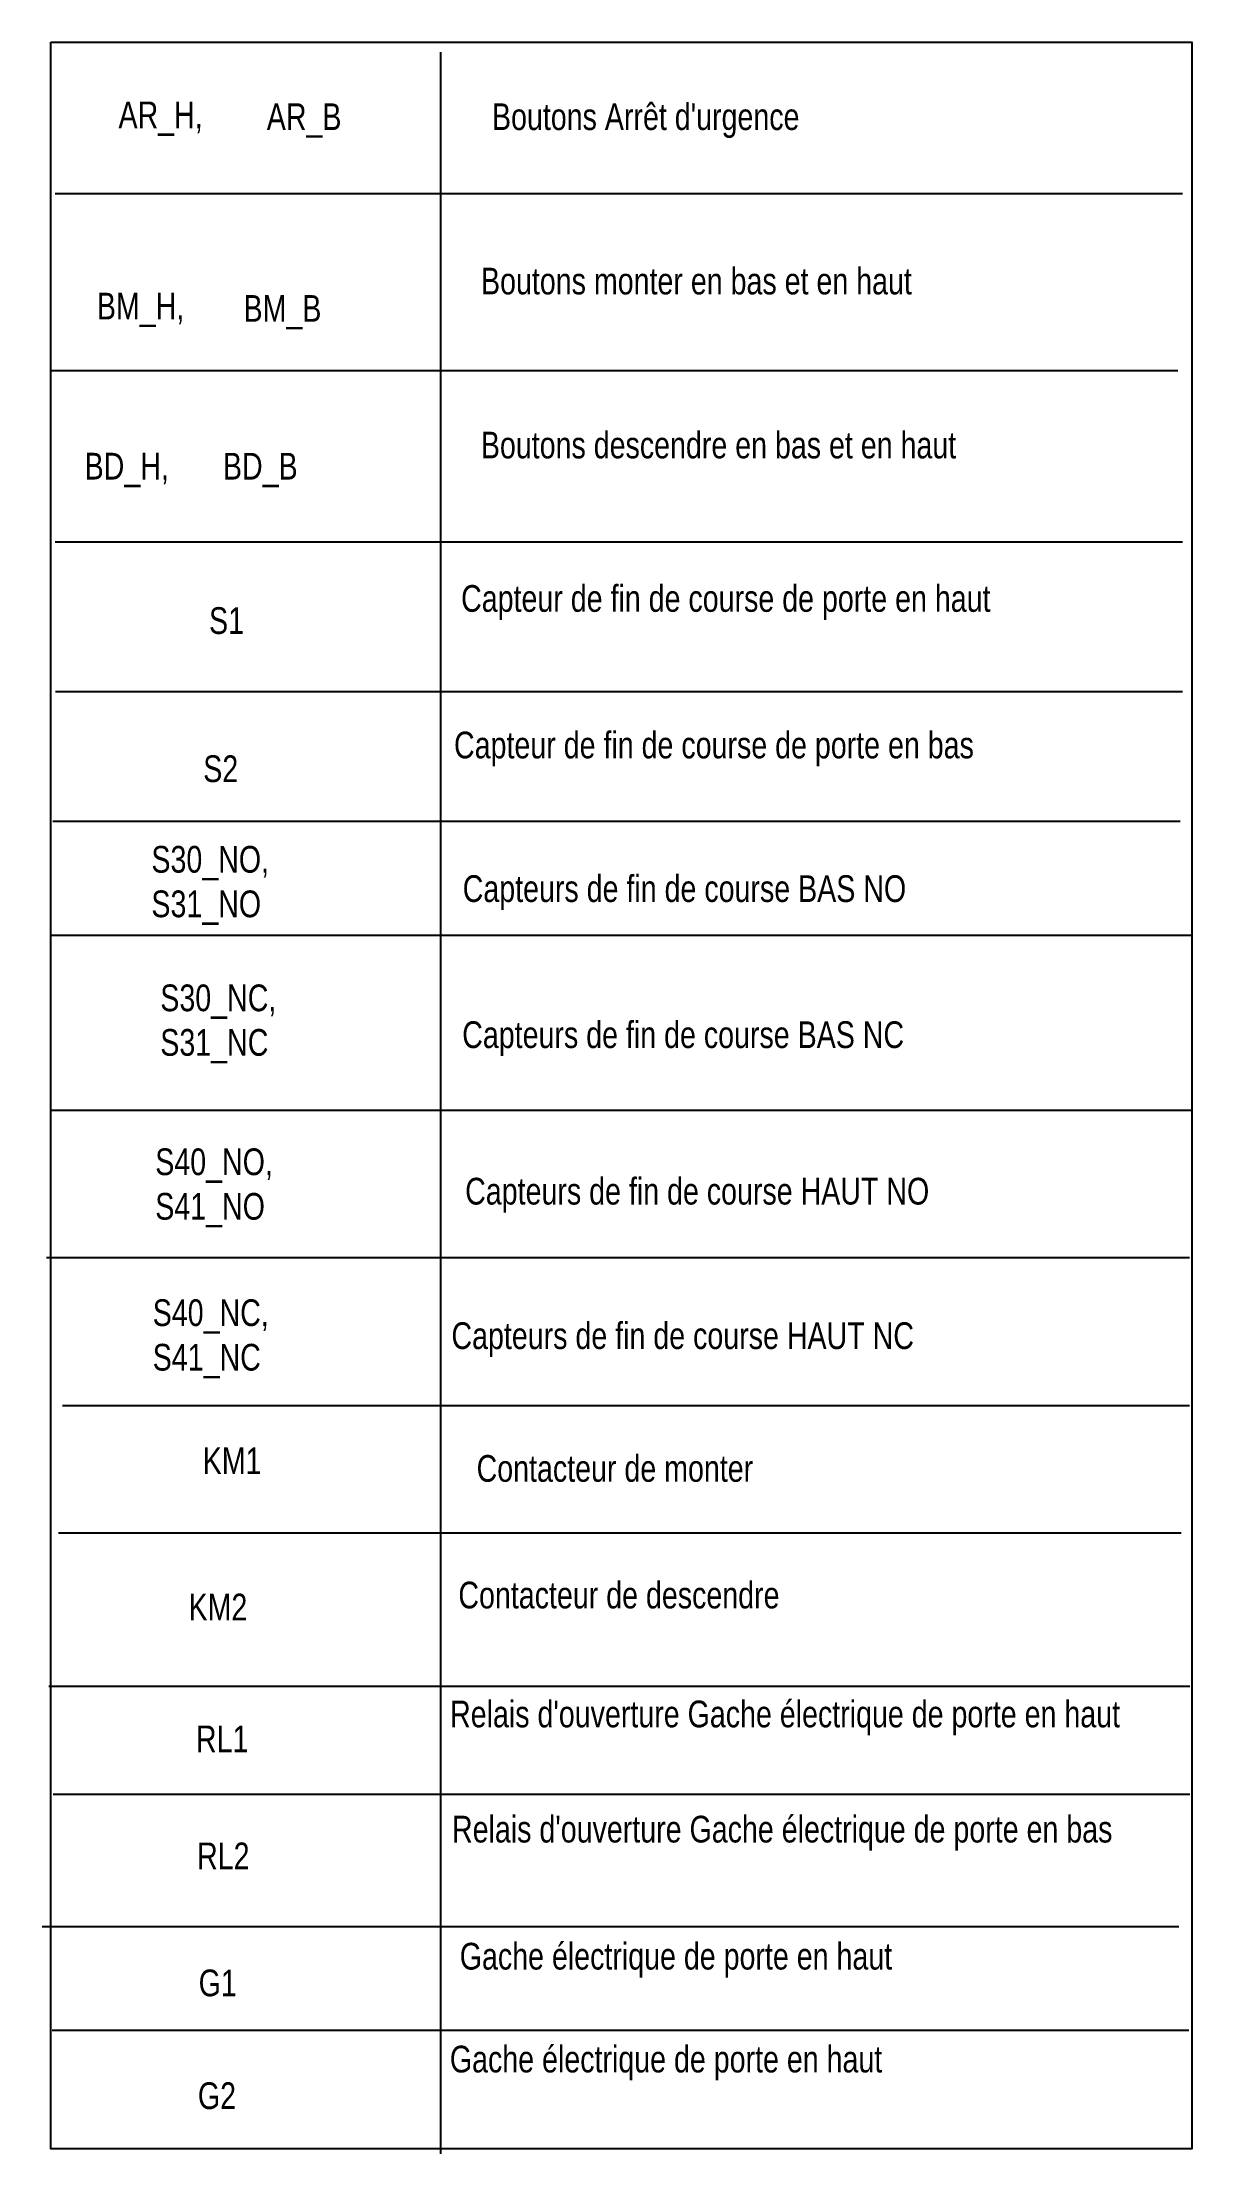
# Model space of a CAD drawing. Header units: millimetres. Extents: x -697 to 9610, y -2715 to 1893.
# Drawn here: x 7186 to 7771, y -1709 to -636 of the extents above; entities that cross this region are included whole.
import ezdxf

# ---------------------------------------------------------------- set-up
doc = ezdxf.new("R2010")
doc.units = ezdxf.units.MM
doc.styles.add('1-20 R', font='bgothl.ttf', dxfattribs={"width": 0.8, "height": 0.045})

msp = doc.modelspace()

# ---------------------------------------------------------------- texts
at = {"color": 3, "linetype": 'Continuous', "ltscale": 0.8, "attachment_point": 1, "style": '1-20 R'}
for s, width, heights, insert, char_height in [('{\\C256;AR_H,}', 42.01156, [0], (7224.736, -665.713), 13.58108), ('{\\C256;AR_B}', 42.01156, [0], (7300.07, -666.627), 13.58108), ("{\\Ftxt|c0;\\C256;Boutons Arrêt d'urgence}", 271.01207, [0], (7414.477, -666.614), 13.58108), ('{\\Ftxt|c0;\\C256;Boutons monter en bas et en haut}', 271.01207, [0], (7408.915, -750.148), 13.58108), ('{\\C256;BM_H,}', 17.38549, [23.256], (7213.735, -762.865), 13.58108), ('{\\C256;BM_B}', 17.38549, [0], (7288.257, -764.058), 13.58108), ('{\\Ftxt|c0;\\C256;Boutons descendre en bas et en haut}', 271.01207, [0], (7408.823, -833.476), 13.58108), ('{\\C256;BD_H,}', 11.49724, [0], (7207.509, -844.224), 13.58108), ('{\\C256;BD_B}', 30.01187, [17.354], (7277.786, -844.247), 13.58108), ('{\\Ftxt|c0;\\C256;Capteur de fin de course de porte en haut}', 355.24909, [0], (7398.792, -911.452), 13.58108), ('{\\C256;S1}', 42.01156, [0], (7270.743, -922.697), 13.5811), ('{\\Ftxt|c0;\\C256;Capteur de fin de course de porte en bas}', 355.24909, [0], (7395.197, -985.935), 13.58108), ('{\\C256;S2}', 42.01156, [0], (7267.787, -997.982), 13.5811), ('{\\C256;S30_NO,\\PS31_NO}', 42.01156, [0], (7241.454, -1044.017), 13.58108), ('{\\Ftxt|c0;\\C256;Capteurs de fin de course BAS NO}', 355.24909, [0], (7399.606, -1058.913), 13.58108), ('{\\C256;S30_NC,\\PS31_NC}', 42.01156, [0], (7245.972, -1114.43), 13.58108), ('{\\Ftxt|c0;\\C256;Capteurs de fin de course BAS NC}', 355.24909, [0], (7399.359, -1133.137), 13.58108), ('{\\C256;S40_NO,\\PS41_NO}', 42.01156, [0], (7243.406, -1197.73), 13.58108), ('{\\Ftxt|c0;\\C256;Capteurs de fin de course HAUT NO}', 355.24909, [0], (7400.858, -1212.674), 13.58108), ('{\\C256;S40_NC,\\PS41_NC}', 42.01156, [0], (7242.123, -1274.417), 13.58108), ('{\\Ftxt|c0;\\C256;Capteurs de fin de course HAUT NC}', 355.24909, [0], (7393.885, -1286.103), 13.58108), ('{\\C256;KM1}', 42.01156, [0], (7267.529, -1349.665), 13.58108), ('{\\Ftxt|c0;\\C256;Contacteur de monter }', 355.24909, [0], (7406.661, -1353.565), 13.58108), ('{\\C256;KM2}', 42.01156, [0], (7260.295, -1424.024), 13.58108), ('{\\Ftxt|c0;\\C256;Contacteur de descendre}', 355.24909, [0], (7397.409, -1417.917), 13.58108), ("{\\Ftxt|c0;\\C256;Relais d'ouverture Gache électrique de porte en haut}", 355.24909, [40.743], (7393.188, -1478.355), 13.58108), ('{\\C256;RL1}', 42.01156, [0], (7264.057, -1491.04), 13.58108), ("{\\Ftxt|c0;\\C256;Relais d'ouverture Gache électrique de porte en bas}", 355.24909, [0], (7394.167, -1536.88), 13.58108), ('{\\C256;RL2}', 42.01156, [0], (7264.655, -1550.483), 13.58108), ('{\\Ftxt|c0;\\C256; Gache électrique de porte en haut}', 355.24909, [40.743], (7394.063, -1601.446), 13.58108), ('{\\C256;G1}', 42.01156, [0], (7265.455, -1615.023), 13.5811), ('{\\Ftxt|c0;\\C256;Gache électrique de porte en haut}', 355.24909, [40.743], (7393.076, -1653.732), 13.58108), ('{\\C256;G2}', 42.01156, [0], (7265.059, -1672.344), 13.5811)]:
    msp.add_mtext_dynamic_manual_height_columns(s, width=width, gutter_width=1.752, heights=heights, dxfattribs=dict(at, insert=insert, char_height=char_height))

# ---------------------------------------------------------------- linework, layer by layer
at = {"color": 7, "linetype": 'Continuous', "ltscale": 0.8}
for p, q in [((7388.265, -640.604), (7388.265, -1708.645)), ((7192.544, -712.459), (7765.233, -712.459)), ((7190.186, -802.323), (7762.875, -802.323)), ((7192.544, -889.474), (7765.233, -889.474)), ((7192.689, -965.543), (7765.379, -965.543)), ((7191.387, -1031.42), (7764.076, -1031.42)), ((7190.333, -1089.43), (7769.669, -1089.43)), ((7190.333, -1178.27), (7770.514, -1178.27)), ((7188.194, -1253.216), (7768.825, -1253.216)), ((7196.253, -1328.352), (7768.943, -1328.352)), ((7194.164, -1393.09), (7764.546, -1393.09)), ((7189.266, -1471.009), (7769.079, -1471.009)), ((7191.594, -1525.897), (7769.079, -1525.897)), ((7185.988, -1593.143), (7763.473, -1593.143)), ((7191.015, -1645.872), (7768.5, -1645.872))]:
    msp.add_line(p, q, dxfattribs=at)
msp.add_lwpolyline([(7190.333, -635.582), (7770.092, -635.582), (7770.092, -1706.134), (7190.333, -1706.134)], close=True, dxfattribs=at)

msp.set_redraw_order([(e.dxf.handle, doc.entitydb.next_handle()) for e in msp.query("TEXT MTEXT ATTDEF DIMENSION ARC_DIMENSION")])  # texts and dimensions are drawn at this point

doc.saveas('drawing.dxf')
